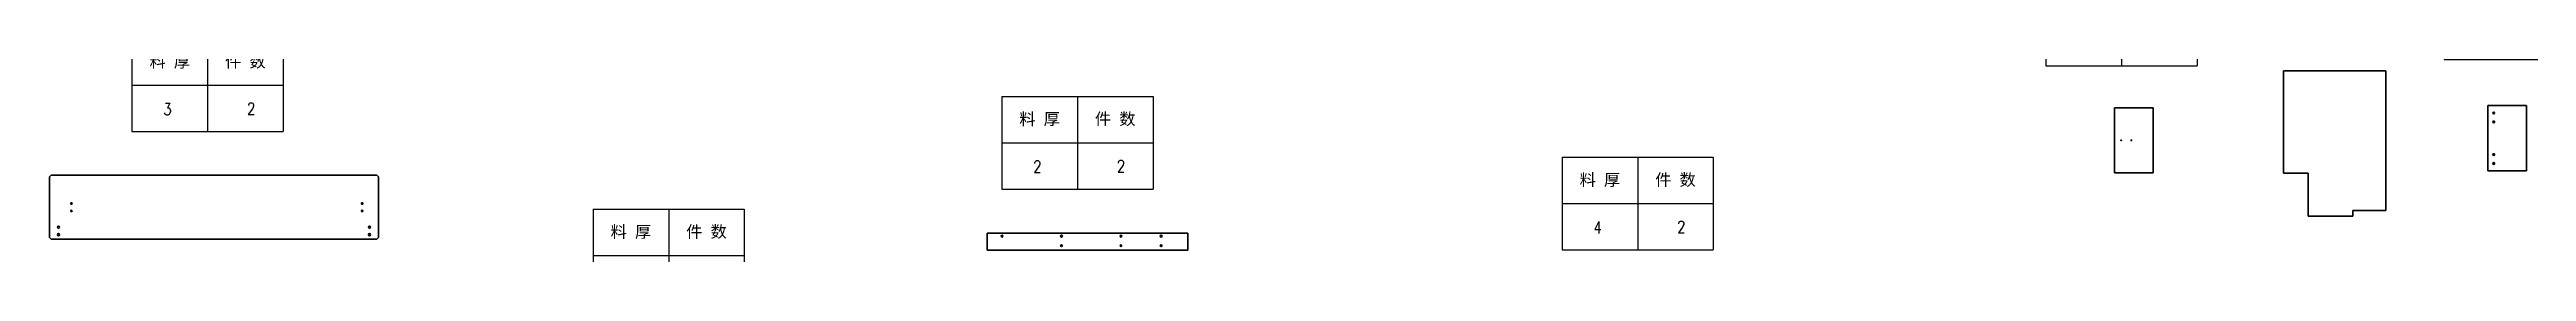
# Model space of a CAD drawing. Header units: millimetres. Extents: x -1727 to 307483, y -92648 to 6637.
# Drawn here: x 823 to 9146, y -6663 to -6059 of the extents above; entities that cross this region are included whole.
import ezdxf
from ezdxf.enums import TextEntityAlignment as Align

# ---------------------------------------------------------------- set-up
doc = ezdxf.new("R2010")
doc.units = ezdxf.units.MM
doc.layers.add('AM_VIS', color=7, linetype='Continuous')
doc.layers.add('标注线', color=3, linetype='Continuous', lineweight=18)
doc.styles.add('DIM', font='txt.shx', dxfattribs={"width": 0.8, "bigfont": 'bigfont.shx'})
doc.styles.get("Standard").update_dxf_attribs({"font": 'arial.ttf'})

# ---------------------------------------------------------------- blocks, each defined once
blk = doc.blocks.new('*T16')
at = {"color": 0, "linetype": 'ByBlock', "lineweight": -2, "transparency": 16777216}
for p, q in [((0, 0), (127, 0)), ((0, 0), (0, -78)), ((63.5, 0), (63.5, -78)), ((127, 0), (127, -78)), ((0, -39), (127, -39)), ((0, -78), (127, -78))]:
    blk.add_line(p, q, dxfattribs=at)
at = {"color": 0, "transparency": 16777216, "char_height": 10, "width": 60.5, "attachment_point": 5}
for s, insert in [('{\\fSimSun|b0|i0|c134|p2;料 厚}', (31.75, -19.5)), ('{\\fSimSun|b0|i0|c134|p2;件 数}', (95.25, -19.5))]:
    blk.add_mtext(s, dxfattribs=dict(at, insert=insert))
blk = doc.blocks.new('圆心打标')
at = {"layer": '标注线'}
for p, q in [((-2.5, 0), (2.5, 0)), ((0, 2.5), (0, -2.5))]:
    blk.add_line(p, q, dxfattribs=at)
blk = doc.blocks.new('拆图参数')
blk.add_blockref('*T16', (-63.5, 78))
at = {"layer": '标注线'}
blk.add_blockref('圆心打标', (67219.7, -21339.8), dxfattribs=at)
at = {"style": 'DIM', "width": 0.8}
blk.add_attdef('6', text='', height=10, dxfattribs=at).set_placement((-37.1, 18.9), align=Align.MIDDLE_LEFT)
blk.add_attdef('1', text='', height=10, dxfattribs=at).set_placement((36.6, 19.3), align=Align.MIDDLE_CENTER)

msp = doc.modelspace()

# ---------------------------------------------------------------- linework, layer by layer
at = {"layer": 'AM_VIS', "color": 7, "lineweight": 35, "ltscale": 4}
for p, q in [((8329.91097, -6059.29912), (8329.91097, -6404.29925)), ((8329.91097, -6059.29912), (8673.91097, -6059.29912)), ((8673.91097, -6529.29925), (8673.91097, -6059.29912)), ((7891.25463, -6183.37487), (7761.25463, -6183.37487)), ((7761.25463, -6403.37499), (7761.25463, -6183.37487)), ((7891.25463, -6403.37499), (7891.25463, -6183.37487)), ((9145.90514, -6176.24979), (9015.90514, -6176.24979)), ((9015.90514, -6396.24991), (9015.90514, -6176.24979)), ((9145.90514, -6396.24991), (9145.90514, -6176.24979)), ((7891.25463, -6403.37499), (7761.25463, -6403.37499)), ((8329.91097, -6404.29925), (8411.91097, -6404.29925)), ((8411.91097, -6404.29925), (8411.91097, -6549.29925)), ((9145.90514, -6396.24991), (9015.90514, -6396.24991)), ((822.8047, -6489.17229), (822.8047, -6491.17229)), ((822.8047, -6491.17229), (822.8047, -6546.17229)), ((822.80494, -6416.17376), (827.80494, -6411.17375)), ((822.80494, -6416.17376), (822.80494, -6489.17375)), ((827.80494, -6411.17375), (1922.80494, -6411.17327)), ((1927.80494, -6416.17326), (1922.80494, -6411.17327)), ((1927.8047, -6489.17375), (1927.8047, -6491.17229)), ((1927.8047, -6491.17229), (1927.8047, -6546.17229)), ((1927.80494, -6416.17326), (1927.80494, -6489.17327)), ((822.8047, -6546.17229), (822.8047, -6548.17229)), ((822.80494, -6548.17375), (822.80494, -6621.17376)), ((1927.8047, -6546.17229), (1927.8047, -6548.17229)), ((1927.80494, -6548.17327), (1927.80494, -6621.17326)), ((8561.91097, -6549.29925), (8411.91097, -6549.29925)), ((8561.91097, -6549.29925), (8561.91097, -6529.29925)), ((8673.91097, -6529.29925), (8561.91097, -6529.29925)), ((822.80494, -6621.17376), (827.80494, -6626.17375)), ((827.80494, -6626.17375), (1922.80494, -6626.17327)), ((1927.80494, -6621.17326), (1922.80494, -6626.17327)), ((3973.22309, -6606.26683), (3973.22309, -6663.26683)), ((4648.22309, -6606.26683), (3973.22309, -6606.26683)), ((4648.22309, -6663.26683), (4648.22309, -6606.26683)), ((4648.22309, -6663.26683), (3973.22309, -6663.26683))]:
    msp.add_line(p, q, dxfattribs=at)
for centre, radius in [((9035.90514, -6201.24991), 3), ((9035.90514, -6231.24991), 3), ((7784.25463, -6293.37499), 1.2295), ((7818.25463, -6293.37499), 1.2295), ((9035.90514, -6341.24985), 3), ((9035.90514, -6371.24985), 3), ((896.3047, -6506.17229), 2.4585), ((896.3047, -6531.17229), 2.4585), ((1873.3047, -6506.17229), 2.4585), ((1873.3047, -6531.17229), 2.4585), ((852.80482, -6586.17473), 3.5), ((852.80482, -6611.17473), 3.5), ((1897.80494, -6586.17235), 3.5), ((1897.80494, -6611.17235), 3.5), ((4023.22309, -6616.26683), 3), ((4223.22309, -6616.26683), 3), ((4223.22309, -6648.26683), 3), ((4423.22309, -6616.26683), 3), ((4423.22309, -6648.26683), 3), ((4558.22309, -6616.26683), 3), ((4558.22309, -6648.26683), 3)]:
    msp.add_circle(centre, radius, dxfattribs=at)

# ---------------------------------------------------------------- block references
at = {"xscale": 4, "yscale": 4, "zscale": 4}
for p, values in [((7068.82065, 4823.80781), {'1': '2', '6': '3'}), ((1751.9107, 4131.60838), {'1': '1', '6': '2'}), ((3973.41944, 3027.65178), {'1': '15', '6': '16'}), ((9279.45875, 3017.30674), {'1': '2', '6': '6'}), ((2977.8564, 2530.68076), {'1': '2', '6': '3'}), ((8467.4549, -5941.31184), {'1': '2', '6': '3'}), ((7785.39584, -6042.46599), {'1': '2', '6': '3'}), ((9123.11171, -6020.47587), {'1': '2', '6': '3'}), ((1353.86071, -6263.6057), {'1': '2', '6': '3'}), ((4276.72867, -6457.42912), {'1': '2', '6': '2'}), ((6159.5083, -6662.45698), {'1': '2', '6': '4'}), ((2903.4213, -6837.42016), {'1': '2', '6': '2'})]:
    msp.add_blockref('拆图参数', p, dxfattribs=at).add_auto_attribs(values)

doc.saveas('drawing.dxf')
